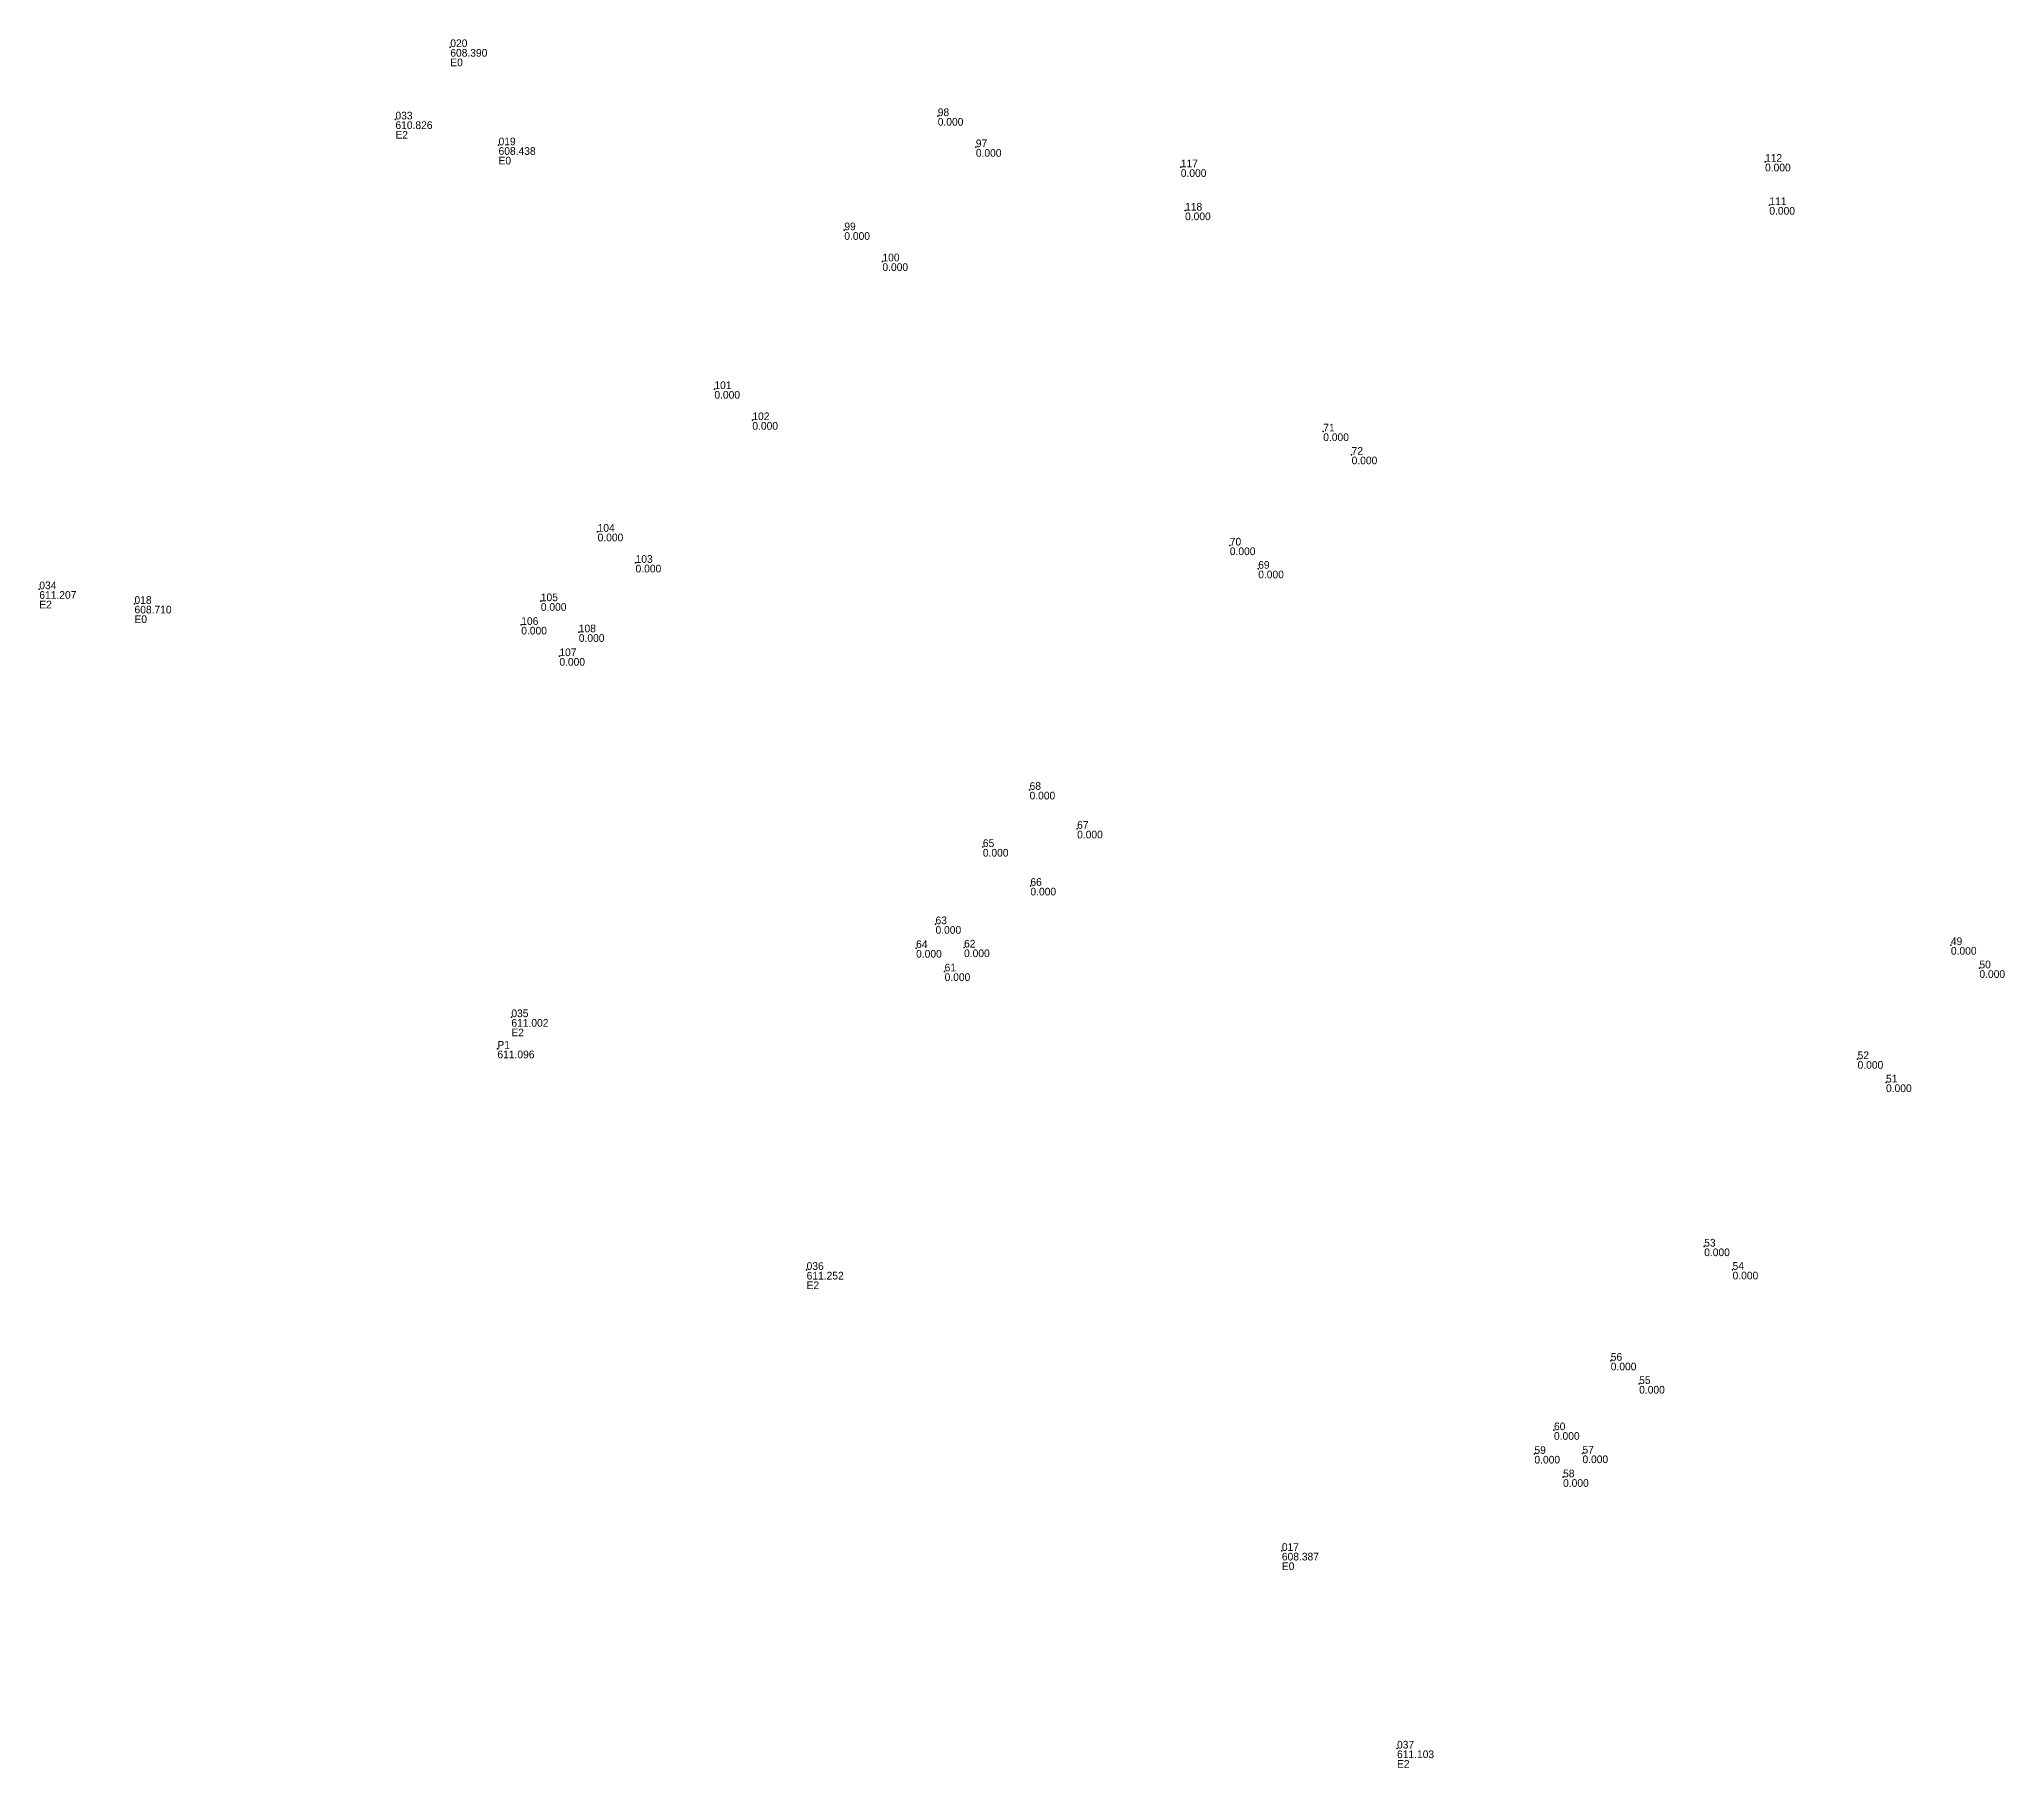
# Model space of a CAD drawing. Header units: metres. Extents: x 7512575.9 to 7512638.6, y 4691701.6 to 4691749.4.
# Drawn here: x 7512584.02 to 7512600.01, y 4691709.22 to 4691723.28 of the extents above; entities that cross this region are included whole.
import ezdxf

# ---------------------------------------------------------------- set-up
doc = ezdxf.new("R2010")
doc.units = ezdxf.units.M
doc.header["$PDSIZE"] = 0.935993
doc.layers.get('0').update_dxf_attribs({"color": 8})
for name, color, linetype in [('PNTDESC', 1, 'Continuous'), ('PNTELEV', 2, 'Continuous'), ('PNTNO', 3, 'Continuous')]:
    doc.layers.add(name, color=color, linetype=linetype)

msp = doc.modelspace()

# ---------------------------------------------------------------- texts
at = {"layer": 'PNTDESC', "color": 8}
for s, p in [('E0', (7512587.365631, 4691723.062225)), ('E2', (7512586.919434, 4691722.473734)), ('E0', (7512587.758214, 4691722.263277)), ('E2', (7512584.022273, 4691718.651352)), ('E0', (7512584.796668, 4691718.532204)), ('E2', (7512587.862482, 4691715.169694)), ('E2', (7512590.264343, 4691713.113082)), ('E0', (7512594.130351, 4691710.827241)), ('E2', (7512595.067231, 4691709.219018))]:
    msp.add_text(s, height=0.0624, dxfattribs=at).set_placement(p)
at = {"layer": 'PNTELEV'}
for s, p in [('608.390', (7512587.365631, 4691723.140224)), ('610.826', (7512586.919434, 4691722.551734)), ('0.000', (7512591.331, 4691722.579001)), ('608.438', (7512587.758214, 4691722.341276)), ('0.000', (7512591.641, 4691722.326001)), ('0.000', (7512593.308, 4691722.162001)), ('0.000', (7512598.061, 4691722.207001)), ('0.000', (7512598.096, 4691721.855001)), ('0.000', (7512593.343, 4691721.810001)), ('0.000', (7512590.571, 4691721.650001)), ('0.000', (7512590.881, 4691721.397001)), ('0.000', (7512589.514, 4691720.358001)), ('0.000', (7512589.823, 4691720.105001)), ('0.000', (7512594.467, 4691720.013001)), ('0.000', (7512594.698, 4691719.824001)), ('0.000', (7512588.564, 4691719.197001)), ('0.000', (7512593.707, 4691719.085001)), ('0.000', (7512588.873, 4691718.944001)), ('0.000', (7512593.938, 4691718.896001)), ('611.207', (7512584.022273, 4691718.729352)), ('608.710', (7512584.796668, 4691718.610203)), ('0.000', (7512588.102, 4691718.632001)), ('0.000', (7512587.943, 4691718.439001)), ('0.000', (7512588.411, 4691718.379001)), ('0.000', (7512588.253, 4691718.185001)), ('0.000', (7512592.078, 4691717.097001)), ('0.000', (7512592.465, 4691716.780001)), ('0.000', (7512591.698, 4691716.632001)), ('0.000', (7512592.085, 4691716.316001)), ('0.000', (7512591.313, 4691716.004001)), ('0.000', (7512591.155, 4691715.810001)), ('0.000', (7512591.545, 4691715.814001)), ('0.000', (7512599.573, 4691715.834001)), ('0.000', (7512591.387, 4691715.620001)), ('0.000', (7512599.805, 4691715.645001)), ('611.002', (7512587.862482, 4691715.247693)), ('611.096', (7512587.749, 4691714.991001)), ('0.000', (7512598.814, 4691714.906001)), ('0.000', (7512599.045, 4691714.716001)), ('0.000', (7512597.566, 4691713.381001)), ('611.252', (7512590.264343, 4691713.191081)), ('0.000', (7512597.797, 4691713.192001)), ('0.000', (7512596.806, 4691712.452001)), ('0.000', (7512597.037, 4691712.263001)), ('0.000', (7512596.344, 4691711.887001)), ('0.000', (7512596.185, 4691711.694001)), ('0.000', (7512596.576, 4691711.697001)), ('0.000', (7512596.418, 4691711.504001)), ('608.387', (7512594.130351, 4691710.90524)), ('611.103', (7512595.067231, 4691709.297018))]:
    msp.add_text(s, height=0.0624, dxfattribs=at).set_placement(p)
at = {"layer": 'PNTNO', "color": 8}
for s, p in [('020', (7512587.365631, 4691723.218224)), ('98', (7512591.331, 4691722.657)), ('033', (7512586.919434, 4691722.629733)), ('019', (7512587.758214, 4691722.419276)), ('97', (7512591.641, 4691722.404)), ('117', (7512593.308, 4691722.24)), ('112', (7512598.061, 4691722.285)), ('118', (7512593.343, 4691721.888)), ('111', (7512598.096, 4691721.933)), ('99', (7512590.571, 4691721.728)), ('100', (7512590.881, 4691721.475)), ('101', (7512589.514, 4691720.436)), ('102', (7512589.823, 4691720.183)), ('71', (7512594.467, 4691720.091)), ('72', (7512594.698, 4691719.902)), ('104', (7512588.564, 4691719.275)), ('70', (7512593.707, 4691719.163)), ('103', (7512588.873, 4691719.022)), ('69', (7512593.938, 4691718.974)), ('034', (7512584.022273, 4691718.807351)), ('018', (7512584.796668, 4691718.688203)), ('105', (7512588.102, 4691718.71)), ('106', (7512587.943, 4691718.517)), ('108', (7512588.411, 4691718.457)), ('107', (7512588.253, 4691718.263)), ('68', (7512592.078, 4691717.175)), ('67', (7512592.465, 4691716.858)), ('65', (7512591.698, 4691716.71)), ('66', (7512592.085, 4691716.394)), ('63', (7512591.313, 4691716.082)), ('64', (7512591.155, 4691715.888)), ('62', (7512591.545, 4691715.892)), ('49', (7512599.573, 4691715.912)), ('61', (7512591.387, 4691715.698)), ('50', (7512599.805, 4691715.723)), ('035', (7512587.862482, 4691715.325693)), ('P1', (7512587.749, 4691715.069)), ('52', (7512598.814, 4691714.984)), ('51', (7512599.045, 4691714.794)), ('53', (7512597.566, 4691713.459)), ('036', (7512590.264343, 4691713.269081)), ('54', (7512597.797, 4691713.27)), ('56', (7512596.806, 4691712.53)), ('55', (7512597.037, 4691712.341)), ('60', (7512596.344, 4691711.965)), ('59', (7512596.185, 4691711.772)), ('57', (7512596.576, 4691711.775)), ('58', (7512596.418, 4691711.582)), ('017', (7512594.130351, 4691710.983239)), ('037', (7512595.067231, 4691709.375017))]:
    msp.add_text(s, height=0.0624, dxfattribs=at).set_placement(p)

# ---------------------------------------------------------------- linework, layer by layer
for p in [(7512587.365631, 4691723.218224, 608.390455), (7512586.919434, 4691722.629733, 610.825673), (7512591.331, 4691722.657), (7512587.758214, 4691722.419276, 608.437964), (7512591.641, 4691722.404), (7512593.308, 4691722.24), (7512598.061, 4691722.285), (7512598.096, 4691721.933), (7512593.343, 4691721.888), (7512590.571, 4691721.728), (7512590.881, 4691721.475), (7512589.514, 4691720.436), (7512589.823, 4691720.183), (7512594.467, 4691720.091), (7512594.698, 4691719.902), (7512588.564, 4691719.275), (7512593.707, 4691719.163), (7512588.873, 4691719.022), (7512593.938, 4691718.974), (7512584.022273, 4691718.807351, 611.206727), (7512588.102, 4691718.71), (7512584.796668, 4691718.688203, 608.709506), (7512587.943, 4691718.517), (7512588.411, 4691718.457), (7512588.253, 4691718.263), (7512592.078, 4691717.175), (7512592.465, 4691716.858), (7512591.698, 4691716.71), (7512592.085, 4691716.394), (7512591.313, 4691716.082), (7512591.155, 4691715.888), (7512591.545, 4691715.892), (7512599.573, 4691715.912), (7512591.387, 4691715.698), (7512599.805, 4691715.723), (7512587.862482, 4691715.325693, 611.001876), (7512587.749, 4691715.069, 611.096), (7512598.814, 4691714.984), (7512599.045, 4691714.794), (7512597.566, 4691713.459), (7512590.264343, 4691713.269081, 611.251659), (7512597.797, 4691713.27), (7512596.806, 4691712.53), (7512597.037, 4691712.341), (7512596.344, 4691711.965), (7512596.185, 4691711.772), (7512596.576, 4691711.775), (7512596.418, 4691711.582), (7512594.130351, 4691710.983239, 608.387183), (7512595.067231, 4691709.375017, 611.103235)]:
    msp.add_point(p)

msp.set_redraw_order([(e.dxf.handle, doc.entitydb.next_handle()) for e in msp.query("TEXT MTEXT ATTDEF DIMENSION ARC_DIMENSION")])  # texts and dimensions are drawn at this point

doc.saveas('drawing.dxf')
